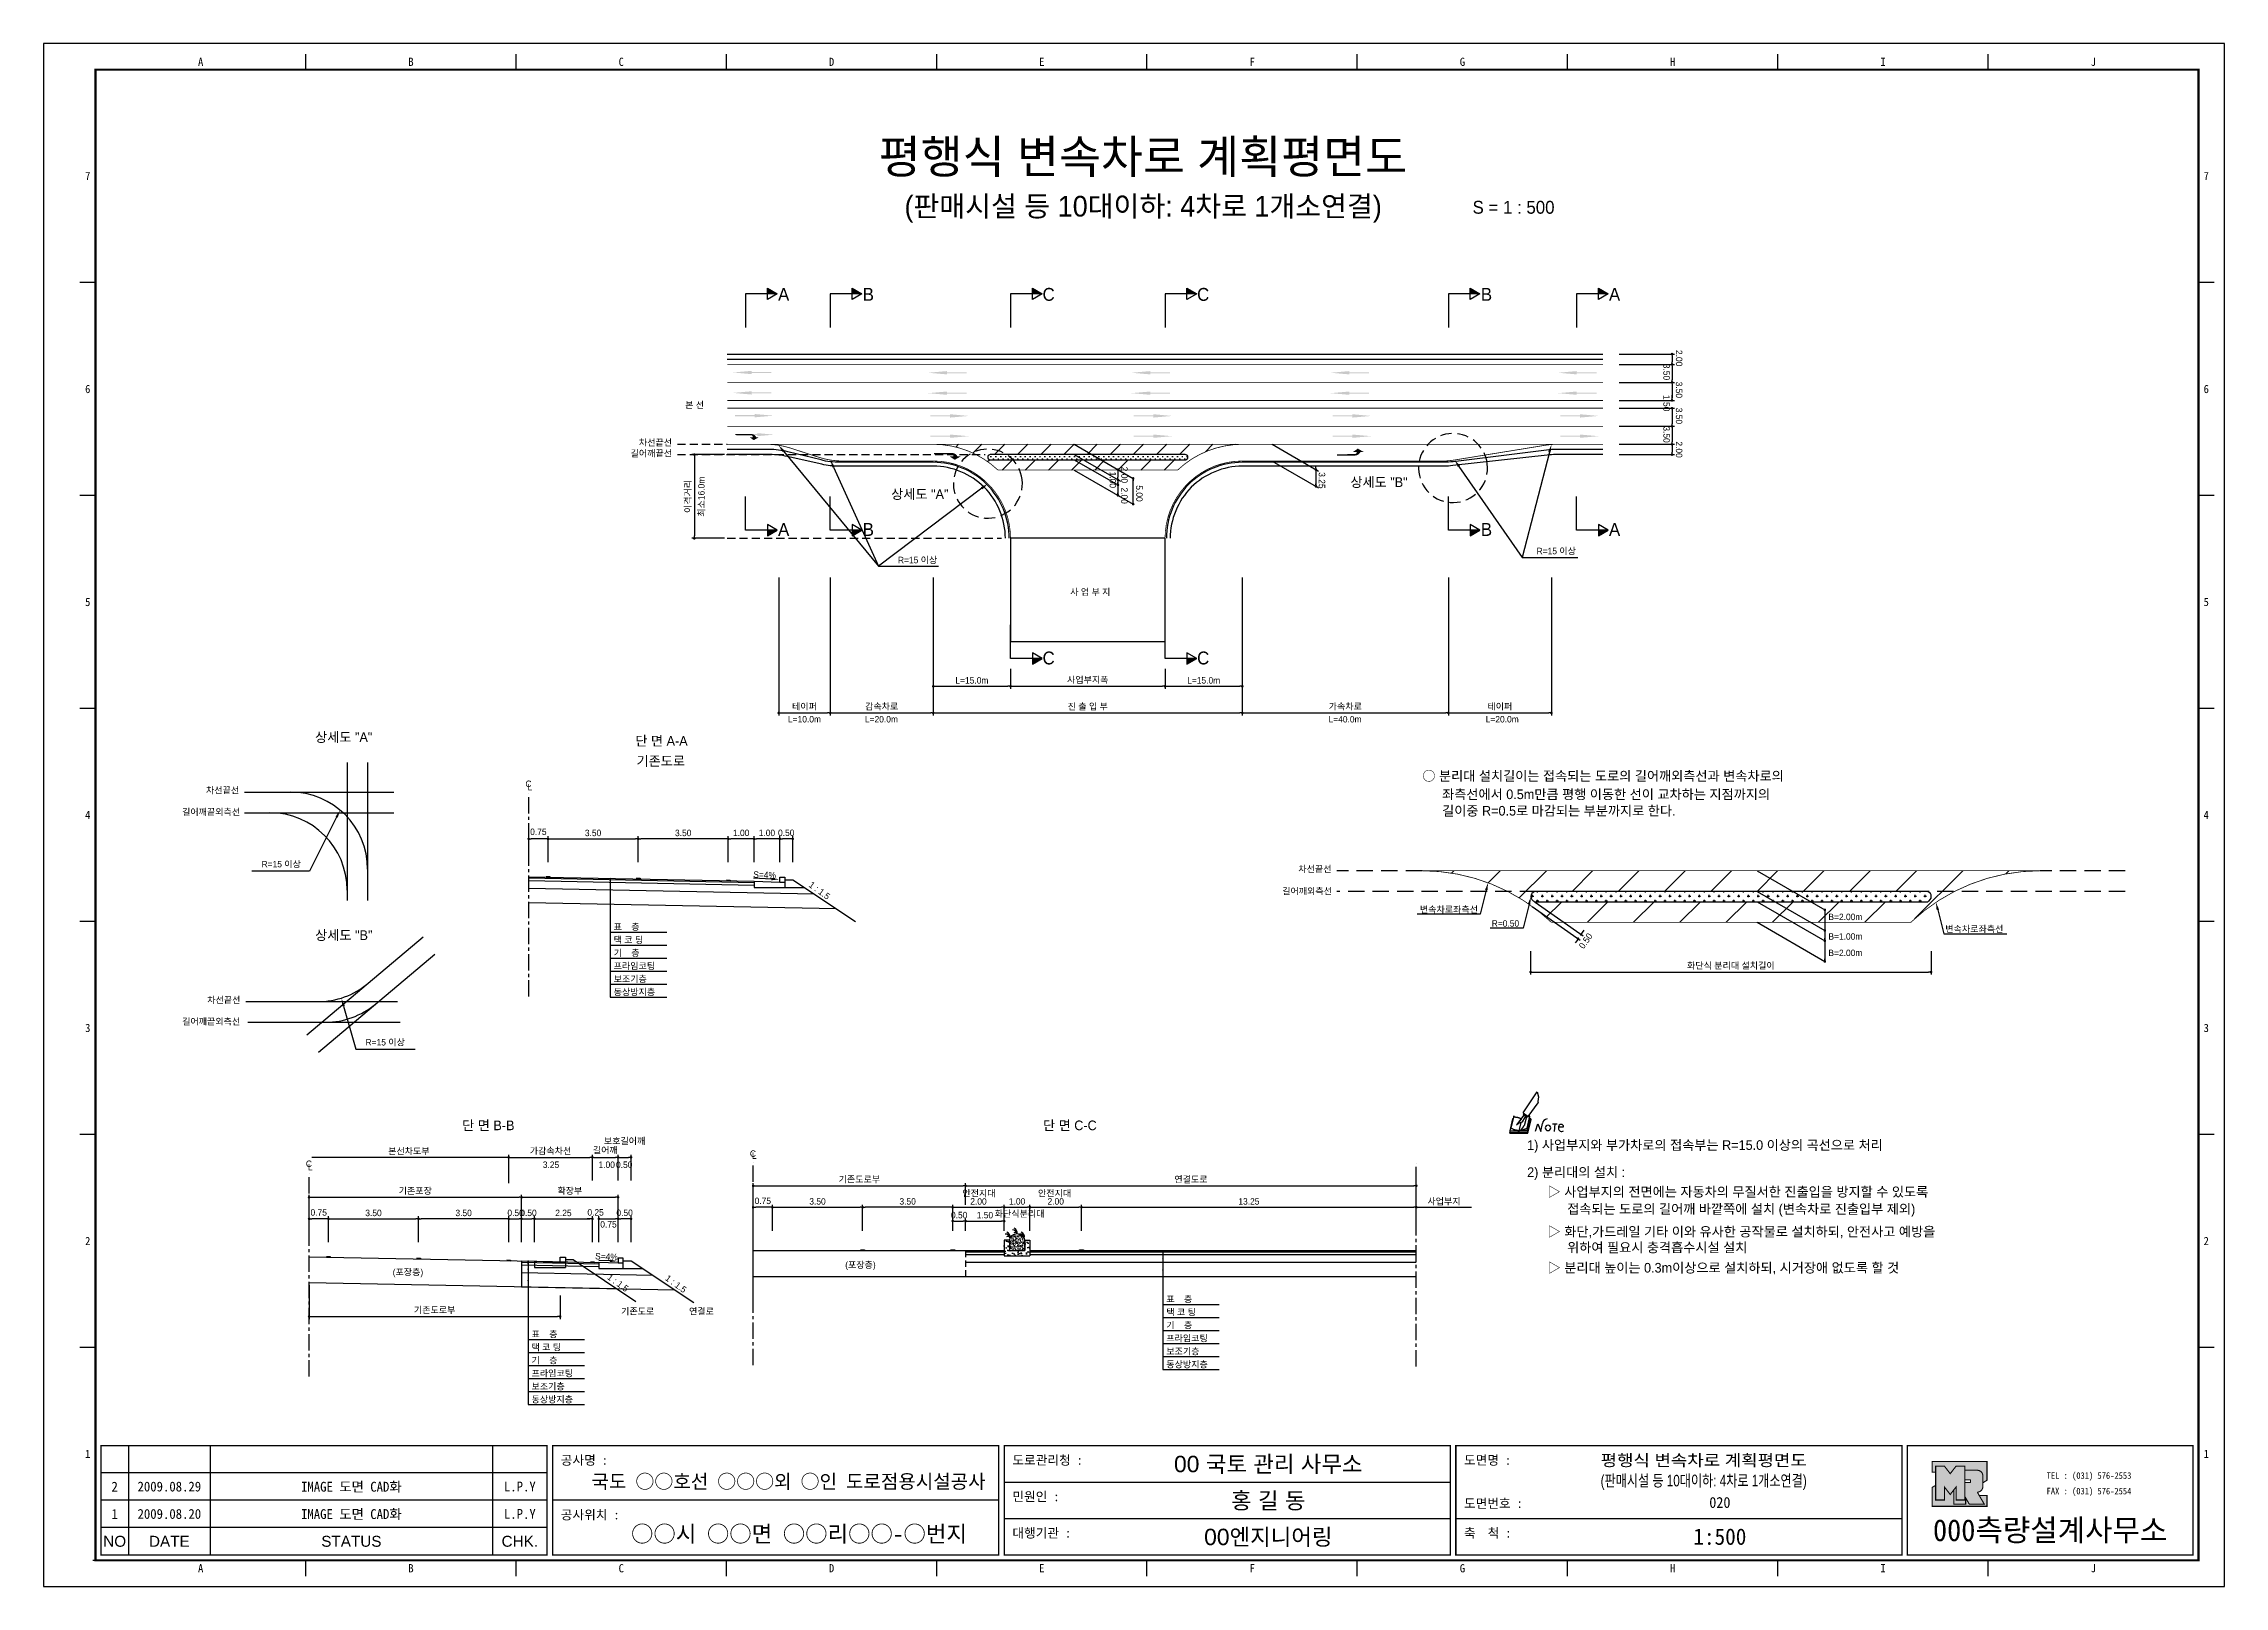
# Model space of a CAD drawing. Header units: millimetres. Extents: x 619 to 1042, y 4 to 303.
import ezdxf
from ezdxf.enums import TextEntityAlignment as Align

# ---------------------------------------------------------------- set-up
doc = ezdxf.new("R2010")
doc.units = ezdxf.units.MM
doc.linetypes.add('CENTER', pattern=[50.8, 31.75, -6.35, 6.35, -6.35])
doc.linetypes.add('HIDDEN', pattern=[9.525, 6.35, -3.175])
for name, color, linetype in [('CC-GSTR-0004', 4, 'Continuous'), ('CM-LANE-0030', 30, 'Continuous'), ('CZ-DIMT-0002', 7, 'Continuous'), ('CZ-EXST-0002', 1, 'Continuous'), ('CZ-LIN1-0007', 7, 'Continuous'), ('CZ-LIN2-0003', 3, 'Continuous'), ('CZ-LINE-0001', 7, 'Continuous'), ('CZ-TEXT-BOX0', 7, 'Continuous'), ('TITLE', 7, 'Continuous')]:
    doc.layers.add(name, color=color, linetype=linetype)
doc.styles.add('견고딕', font='arial.ttf')
doc.styles.add('돋움', font='')
doc.styles.add('돋음체', font='')
doc.styles.get('돋움').set_extended_font_data('Dotum')
doc.styles.get('돋음체').set_extended_font_data('DotumChe')

msp = doc.modelspace()

# ---------------------------------------------------------------- texts
at = {"layer": 'CZ-DIMT-0002', "style": '돋움'}
for s, height, p in [('A', 2.5, (762.59, 254.73)), ('B', 2.5, (779.03, 254.73)), ('C', 2.5, (814.03, 254.73)), ('C', 2.5, (844.03, 254.73)), ('B', 2.5, (899.03, 254.73)), ('A', 2.5, (923.9, 254.73)), ('본 선', 1.25, (745.29, 233.28)), ('길어깨끝선', 1.25, (736.9, 223.88)), ('차선끝선', 1.25, (737.7, 225.98)), ('상세도 "A"', 1.875, (789.02, 215.97)), ('상세도 "B"', 1.875, (878.17, 218.29)), ('A', 2.5, (762.59, 209.11)), ('B', 2.5, (779.03, 209.11)), ('B', 2.5, (899.03, 209.11)), ('A', 2.5, (923.9, 209.11)), ('R=15 이상', 1.25, (788.59, 203.18)), ('R=15 이상', 1.25, (912.58, 204.93)), ('사 업 부 지', 1.25, (822.12, 196.98)), ('C', 2.5, (814.03, 184.17)), ('C', 2.5, (844.03, 184.17)), ('L=10.0m', 1.25, (766.63, 172.28)), ('L=20.0m', 1.25, (781.57, 172.28)), ('L=40.0m', 1.25, (871.58, 172.28)), ('L=20.0m', 1.25, (902.09, 172.28)), ('차선끝선', 1.25, (653.67, 158.49)), ('C', 1.25, (713.05, 159.76)), ('L', 1.25, (713.32, 159.1)), ('길어깨끝외측선', 1.25, (651.44, 154.29)), ('R=15 이상', 1.25, (665.05, 144.17)), ('차선끝선', 1.25, (865.72, 143.22)), ('차선끝선', 1.25, (653.9, 117.81)), ('길어깨끝외측선', 1.25, (651.45, 113.63)), ('R=15 이상', 1.25, (685.24, 109.6)), ('C', 1.25, (670.42, 86.02)), ('L', 1.25, (670.68, 85.36)), ('C', 1.25, (756.62, 87.99)), ('L', 1.25, (756.88, 87.6))]:
    msp.add_text(s, height=height, dxfattribs=at).set_placement(p, align=Align.MIDDLE_CENTER)
for s, rotation, p in [('2.00', 270, (935.8, 243.95)), ('3.50', 270, (933.37, 241.26)), ('3.50', 270, (935.8, 237.79)), ('1.50', 270, (933.37, 235.21)), ('3.50', 270, (933.37, 229.12)), ('3.50', 270, (935.8, 232.73)), ('2.00', 270, (935.8, 226.2)), ('최소16.0m', 90, (747.23, 211.58))]:
    msp.add_text(s, height=1.25, rotation=rotation, dxfattribs=at).set_placement(p)
for s, p in [('○ 분리대 설치길이는 접속되는 도로의 길어깨외측선과 변속차로의', (886.57, 161.28)), ('좌측선에서 0.5m만큼 평행 이동한 선이 교차하는 지점까지의', (890.42, 157.72)), ('길이중 R=0.5로 마감되는 부분까지로 한다.', (890.42, 154.52)), ('1) 사업부지와 부가차로의 접속부는 R=15.0 이상의 곡선으로 처리', (906.92, 89.65)), ('2) 분리대의 설치 :', (906.92, 84.38)), ('▷ 사업부지의 전면에는 자동차의 무질서한 진출입을 방지할 수 있도록', (910.9, 80.58)), ('접속되는 도로의 길어깨 바깥쪽에 설치 (변속차로 진출입부 제외)', (914.69, 77.25)), ('▷ 화단,가드레일 기타 이와 유사한 공작물로 설치하되, 안전사고 예방을', (910.9, 72.85)), ('위하여 필요시 충격흡수시설 설치', (914.69, 69.78)), ('▷ 분리대 높이는 0.3m이상으로 설치하되, 시거장애 없도록 할 것', (910.9, 65.84))]:
    msp.add_text(s, height=1.875, dxfattribs=at).set_placement(p, align=Align.MIDDLE_LEFT)
for s, rotation, p in [('S=4%', 357.7094, (758.89, 142.08)), ('1 : 1.5', 323.8881, (769.55, 139.04)), ('S=4%', 357.7094, (728.19, 68.01)), ('1 : 1.5', 323.8881, (730.43, 62.92)), ('1 : 1.5', 323.8881, (741.68, 62.72))]:
    msp.add_text(s, height=1.25, rotation=rotation, dxfattribs=at).set_placement(p, align=Align.MIDDLE_CENTER)
for s, p in [('길어깨외측선', (859.37, 138.3)), ('변속차로좌측선', (886.11, 134.75)), ('표    층', (729.59, 131.38)), ('R=0.50', (900.05, 132.03)), ('B=2.00m', (965.41, 133.3)), ('변속차로좌측선', (988.1, 130.95)), ('기    층', (729.59, 126.31)), ('택 코 팅', (729.59, 128.84)), ('B=1.00m', (965.41, 129.51)), ('B=2.00m', (965.41, 126.32)), ('프라임코팅', (729.59, 123.78)), ('보조기층', (729.59, 121.25)), ('동상방지층', (729.59, 118.72)), ('3.25', (715.83, 85.21)), ('1.00', (726.65, 85.21)), ('0.50', (730.04, 85.21)), ('안전지대', (797.29, 79.67)), ('안전지대', (811.96, 79.67)), ('화단식분리대', (803.56, 75.7)), ('사업부지', (887.57, 78.1)), ('(포장층)', (686.69, 64.37)), ('(포장층)', (774.54, 65.78)), ('표    층', (836.88, 59.13)), ('기존도로', (731.03, 56.77)), ('연결로', (744.22, 56.77)), ('기    층', (836.88, 54.07)), ('택 코 팅', (836.88, 56.6)), ('표    층', (713.64, 52.32)), ('택 코 팅', (713.64, 49.79)), ('프라임코팅', (836.88, 51.53)), ('기    층', (713.64, 47.26)), ('보조기층', (836.88, 49)), ('동상방지층', (836.88, 46.47)), ('프라임코팅', (713.64, 44.73)), ('보조기층', (713.64, 42.2)), ('동상방지층', (713.64, 39.67))]:
    msp.add_text(s, height=1.25, dxfattribs=at).set_placement(p)
at = {"layer": 'CZ-DIMT-0002', "char_height": 1.25, "attachment_point": 5, "style": '돋움'}
for s, insert, rotation in [('1.00', (826.48, 218.74), 270), ('\\A1;2.00', (828.74, 219.7), 270), ('3.25', (867.08, 218.63), 270), ('2.00', (828.74, 215.67), 270), ('5.00', (831.63, 216.09), 270), ('\\A1;0.50', (918.29, 129.27), 54.9032)]:
    msp.add_mtext(s, dxfattribs=dict(at, insert=insert, rotation=rotation))
at = {"layer": 'CZ-DIMT-0002', "insert": (689.83, 88.4), "char_height": 1.25, "attachment_point": 5, "style": '돋움'}
msp.add_mtext('본선차도부', dxfattribs=at)
at = {"layer": 'CZ-LINE-0001', "insert": (744.06, 215.52), "char_height": 1.25, "attachment_point": 5, "rotation": 90, "style": '돋움'}
msp.add_mtext('\\A1;이격거리', dxfattribs=at)
at = {"layer": 'CZ-LINE-0001', "char_height": 1.25, "attachment_point": 5, "style": '돋움'}
for s, insert in [('\\A1;L=15.0m', (799.13, 179.82)), ('\\A1;사업부지폭', (821.63, 179.87)), ('\\A1;L=15.0m', (844.13, 179.82)), ('\\A1;테이퍼', (766.63, 174.7)), ('\\A1;감속차로', (781.63, 174.7)), ('\\A1;진 출 입 부', (821.63, 174.7)), ('\\A1;가속차로', (871.63, 174.7)), ('\\A1;테이퍼', (901.63, 174.7)), ('\\A1;0.75', (714.97, 150.44)), ('\\A1;3.50', (725.59, 150.21)), ('\\A1;3.50', (743.09, 150.21)), ('\\A1;1.00', (754.34, 150.22)), ('\\A1;1.00', (759.34, 150.22)), ('\\A1;0.50', (763.09, 150.24)), ('\\A1;화단식 분리대 설치길이', (946.47, 124.41)), ('\\A1;가감속차선', (717.33, 88.45)), ('\\A1;길어깨', (727.96, 88.58)), ('\\A1;보호길어깨', (731.71, 90.37)), ('\\A1;기존포장', (691.08, 80.71)), ('\\A1;확장부', (721.08, 80.71)), ('\\A1;기존도로부', (777.29, 82.94)), ('\\A1;연결도로', (841.66, 82.93)), ('\\A1;0.75', (672.33, 76.57)), ('\\A1;3.50', (682.96, 76.47)), ('\\A1;3.50', (700.46, 76.47)), ('\\A1;0.50', (710.55, 76.48)), ('\\A1;0.50', (713.05, 76.48)), ('\\A1;2.25', (719.83, 76.47)), ('\\A1;0.25', (726.08, 76.58)), ('\\A1;0.50', (731.71, 76.5)), ('\\A1;0.75', (758.54, 78.81)), ('\\A1;3.50', (769.16, 78.71)), ('\\A1;3.50', (786.66, 78.71)), ('\\A1;0.50', (796.66, 76.06)), ('\\A1;2.00', (800.41, 78.71)), ('\\A1;1.50', (801.66, 76.04)), ('\\A1;1.00', (807.91, 78.71)), ('\\A1;2.00', (815.41, 78.71)), ('\\A1;13.25', (852.91, 78.71)), ('\\A1;0.75', (728.58, 74.26)), ('\\A1;기존도로부', (694.83, 57.57))]:
    msp.add_mtext(s, dxfattribs=dict(at, insert=insert))
at = {"layer": 'CZ-TEXT-BOX0', "style": '돋움'}
for s, p in [('상세도 "A"', (677.18, 168.81)), ('단 면 A-A', (738.87, 168.08)), ('기존도로', (738.73, 164.18)), ('상세도 "B"', (677.2, 130.38)), ('단 면 B-B', (705.25, 93.47)), ('단 면 C-C', (818.15, 93.47))]:
    msp.add_text(s, height=1.875, dxfattribs=at).set_placement(p, align=Align.MIDDLE_CENTER)
at = {"layer": 'TITLE', "color": 3, "linetype": 'Continuous', "style": '돋음체'}
for s, p in [('A', (649.41, 299.86)), ('B', (690.24, 299.86)), ('C', (731.06, 299.86)), ('D', (771.89, 299.86)), ('E', (812.71, 299.86)), ('F', (853.54, 299.86)), ('G', (894.36, 299.86)), ('H', (935.19, 299.86)), ('I', (976.01, 299.86)), ('J', (1016.84, 299.86)), ('7', (627.49, 277.69)), ('7', (1038.76, 277.69)), ('6', (627.49, 236.36)), ('6', (1038.76, 236.36)), ('5', (627.49, 195.03)), ('5', (1038.76, 195.03)), ('4', (627.49, 153.7)), ('4', (1038.76, 153.7)), ('3', (627.49, 112.37)), ('3', (1038.76, 112.37)), ('2', (627.49, 71.04)), ('2', (1038.76, 71.04)), ('1', (627.49, 29.72)), ('1', (1038.76, 29.72)), ('A', (649.41, 7.53)), ('B', (690.24, 7.53)), ('C', (731.06, 7.53)), ('D', (771.89, 7.53)), ('E', (812.71, 7.53)), ('F', (853.54, 7.53)), ('G', (894.36, 7.53)), ('H', (935.19, 7.53)), ('I', (976.01, 7.53)), ('J', (1016.84, 7.53))]:
    msp.add_text(s, height=1.59, dxfattribs=at).set_placement(p, align=Align.MIDDLE)
at = {"layer": 'TITLE', "style": '돋움'}
for s, height, p in [('평행식 변속차로 계획평면도', 6.5, (832.34, 281.47)), ('(판매시설 등 10대이하: 4차로 1개소연결)', 4, (832.38, 271.84))]:
    msp.add_text(s, height=height, dxfattribs=at).set_placement(p, align=Align.MIDDLE_CENTER)
msp.add_text('S = 1 : 500', height=2.5, dxfattribs=at).set_placement((896.33, 271.63), align=Align.MIDDLE_LEFT)
at = {"layer": 'TITLE', "style": '돋음체'}
for s, p in [('공사명 : ', (719.33, 27.61)), ('도로관리청 :', (807, 27.61)), ('도면명 :', (894.67, 27.61)), ('민원인 :', (807, 20.54)), ('도면번호 :', (894.67, 19.22)), ('공사위치 :', (719.33, 17)), ('대행기관 :', (807, 13.47)), ('축  척 :', (894.67, 13.47))]:
    msp.add_text(s, height=1.804, dxfattribs=at).set_placement(p)
at = {"layer": 'TITLE', "color": 7, "linetype": 'Continuous'}
for s, height, style, p in [('00 국토 관리 사무소', 3.1832, '견고딕', (856.67, 27.79)), ('국도 ○○호선 ○○○외 ○인 도로점용시설공사', 2.7, '돋음체', (763.54, 24.4)), ('홍 길 동', 3.183, '견고딕', (856.67, 20.72)), ('○○시 ○○면 ○○리○○-○번지', 3.1832, '돋음체', (765.57, 14.24)), ('00엔지니어링', 3.183, '견고딕', (856.67, 13.64))]:
    msp.add_text(s, height=height, dxfattribs=dict(at, style=style)).set_placement(p, align=Align.MIDDLE)
at = {"layer": 'TITLE', "style": '돋움'}
for s, width, p, p2 in [('평행식 변속차로 계획평면도', 1.010039, (921.2, 27.36), (961.2, 27.36)), ('(판매시설 등 10대이하: 4차로 1개소연결)', 0.682123, (921.2, 23.41), (961.2, 23.41))]:
    msp.add_text(s, height=2.25, dxfattribs=dict(at, width=width)).set_placement(p, p2, align=Align.FIT)
at = {"layer": 'TITLE', "color": 180, "style": '돋음체'}
for s, p in [('TEL : (031) 576-2553', (1007.77, 24.88)), ('FAX : (031) 576-2554', (1007.77, 21.86))]:
    msp.add_text(s, height=1.2733, dxfattribs=at).set_placement(p)
at = {"layer": 'TITLE', "color": 1, "linetype": 'Continuous', "style": '돋음체'}
msp.add_text('2', height=1.91, dxfattribs=at).set_placement((632.72, 23.37), align=Align.MIDDLE)
at = {"layer": 'TITLE', "linetype": 'Continuous'}
for s, height, style, p in [('2009.08.29', 1.91, '돋음체', (643.33, 23.37)), ('L.P.Y', 1.91, '돋음체', (711.37, 23.37)), ('020', 2.122, '돋음체', (944.34, 20.28)), ('1', 1.91, '돋음체', (632.72, 18.06)), ('2009.08.20', 1.91, '돋음체', (643.33, 18.06)), ('L.P.Y', 1.91, '돋음체', (711.37, 18.06)), ('NO', 2.122, '견고딕', (632.72, 12.76)), ('DATE', 2.122, '견고딕', (643.33, 12.76)), ('STATUS', 2.122, '견고딕', (678.67, 12.76)), ('CHK.', 2.122, '견고딕', (711.37, 12.76)), ('1:500', 3.183, '돋음체', (944.34, 13.64))]:
    msp.add_text(s, height=height, dxfattribs=dict(at, style=style)).set_placement(p, align=Align.MIDDLE)
at = {"layer": 'TITLE', "style": '돋음체'}
for p in [(678.67, 23.37), (678.67, 18.06)]:
    msp.add_text('IMAGE 도면 CAD화', height=1.9099, dxfattribs=at).set_placement(p, align=Align.MIDDLE)
at = {"layer": 'TITLE', "color": 180, "style": '돋음체'}
msp.add_text('000측량설계사무소', height=4.244, dxfattribs=at).set_placement((1008.47, 12.79), align=Align.CENTER)

# ---------------------------------------------------------------- blocks, each defined once
blk = doc.blocks.new('note')
for p, q in [((0.85, 3.5), (3.53, 7.57)), ((1.8, 2.79), (3.74, 5.46)), ((3.53, 7.57), (3.8, 6.64)), ((3.8, 6.64), (3.69, 5.72)), ((3.69, 5.72), (3.74, 5.46)), ((-1.24, 2.36), (-1.77, 0)), ((-1.77, 0), (1.77, 0)), ((-1.77, 0), (-1.77, -0.3)), ((-1.53, 0.52), (-1.55, 0.54)), ((-1.01, 2.9), (-1.53, 0.52)), ((-1.48, 0.48), (-1.53, 0.52)), ((-1.43, 0.44), (-1.48, 0.48)), ((-1.38, 0.41), (-1.43, 0.44)), ((-1.33, 0.4), (-1.38, 0.41)), ((-1.27, 0.37), (-1.33, 0.4)), ((-1.22, 0.35), (-1.27, 0.37)), ((-1.13, 2.36), (-1.24, 2.36)), ((-1.17, 0.33), (-1.22, 0.35)), ((-1.12, 0.32), (-1.17, 0.33)), ((-1.02, 0.25), (-1.12, 0.32)), ((-0.97, 0.22), (-1.02, 0.25)), ((-1, 2.9), (-1.01, 2.9)), ((-0.98, 2.85), (-1, 2.9)), ((-0.95, 2.8), (-0.98, 2.85)), ((-0.93, 0.21), (-0.97, 0.22)), ((-0.9, 2.75), (-0.95, 2.8)), ((-0.88, 0.19), (-0.93, 0.21)), ((-0.85, 2.72), (-0.9, 2.75)), ((-0.8, 0.18), (-0.88, 0.19)), ((-0.79, 2.69), (-0.85, 2.72)), ((-0.75, 0.17), (-0.8, 0.18)), ((-0.74, 2.68), (-0.79, 2.69)), ((-0.7, 0.16), (-0.75, 0.17)), ((-0.69, 2.65), (-0.74, 2.68)), ((-0.64, 0.15), (-0.7, 0.16)), ((-0.64, 2.65), (-0.69, 2.65)), ((-0.59, 2.63), (-0.64, 2.65)), ((-0.58, 0.14), (-0.64, 0.15)), ((-0.54, 2.62), (-0.59, 2.63)), ((-0.53, 0.13), (-0.58, 0.14)), ((-0.48, 2.61), (-0.54, 2.62)), ((-0.48, 0.12), (-0.53, 0.13)), ((-0.43, 2.61), (-0.48, 2.61)), ((-0.43, 0.11), (-0.48, 0.12)), ((0.75, 2.77), (-0.46, 1.16)), ((0.37, 2.24), (-0.46, 1.16)), ((-0.46, 1.16), (-0.08, 1.47)), ((-0.38, 2.59), (-0.43, 2.61)), ((-0.38, 0.08), (-0.43, 0.11)), ((-0.33, 2.59), (-0.38, 2.59)), ((-0.29, 0.06), (-0.38, 0.08)), ((-0.27, 2.58), (-0.33, 2.59)), ((-0.23, 0.05), (-0.29, 0.06)), ((-0.22, 2.57), (-0.27, 2.58)), ((-0.16, 0.04), (-0.23, 0.05)), ((-0.17, 2.56), (-0.22, 2.57)), ((-0.12, 2.55), (-0.17, 2.56)), ((-0.11, 0.03), (-0.16, 0.04)), ((-0.07, 2.53), (-0.12, 2.55)), ((-0.04, 0.02), (-0.11, 0.03)), ((-0.08, 1.47), (0.72, 1.75)), ((-0.01, 2.51), (-0.07, 2.53)), ((-0.05, -0.3), (-0.05, 0)), ((0, 0), (-0.04, 0.02)), ((0.04, 2.5), (-0.01, 2.51)), ((0.37, 1.63), (0, 0)), ((0, 0), (1.6, 0.53)), ((0, 0), (1.65, 0.18)), ((0, 0.01), (0.06, 0.04)), ((0, -0.3), (0, 0)), ((0.09, 2.48), (0.04, 2.5)), ((0.05, -0.3), (0.05, 0)), ((0.06, 0.04), (0.11, 0.07)), ((0.14, 2.48), (0.09, 2.48)), ((0.11, 0.07), (0.16, 0.09)), ((0.2, 2.47), (0.14, 2.48)), ((0.16, 0.09), (0.21, 0.12)), ((0.26, 2.43), (0.18, 2.46)), ((0.21, 0.12), (0.27, 0.14)), ((0.34, 2.4), (0.26, 2.43)), ((0.27, 0.14), (0.36, 0.19)), ((0.45, 2.37), (0.34, 2.4)), ((0.36, 0.19), (0.41, 0.22)), ((0.41, 0.22), (0.46, 0.27)), ((0.46, 0.27), (0.51, 0.3)), ((0.51, 0.3), (0.56, 0.34)), ((0.56, 0.34), (0.6, 0.4)), ((0.6, 0.4), (0.64, 0.45)), ((0.64, 0.45), (0.67, 0.51)), ((0.67, 0.51), (0.74, 0.58)), ((0.72, 1.75), (1.16, 2.53)), ((0.74, 0.58), (0.79, 0.63)), ((1, 3.1), (0.75, 2.77)), ((0.79, 0.63), (0.83, 0.68)), ((0.83, 0.68), (0.86, 0.73)), ((0.85, 3.5), (1.8, 2.79)), ((1, 3.4), (0.85, 3.21)), ((0.85, 3.21), (1.52, 2.71)), ((0.86, 0.73), (0.89, 0.79)), ((0.89, 0.84), (0.92, 0.89)), ((0.89, 0.79), (0.89, 0.84)), ((0.92, 0.89), (0.96, 0.95)), ((0.96, 0.95), (1.01, 0.97)), ((1.47, 2.74), (1.01, 0.97)), ((1.16, 2.53), (1.37, 2.82)), ((2.13, 2.84), (1.44, 2.63)), ((1.52, 2.71), (1.66, 2.9)), ((1.6, 0.53), (2.13, 2.84)), ((1.65, 0.18), (2.19, 2.48)), ((1.77, 0), (2.3, 2.36)), ((1.77, -0.3), (2.3, 2.07)), ((1.77, -0.38), (2.3, 1.99)), ((1.77, -0.44), (2.3, 1.93)), ((1.77, 0), (1.77, -0.3)), ((2.19, 2.48), (2.04, 2.47)), ((2.3, 2.36), (2.16, 2.36)), ((2.3, 2.36), (2.3, 2.07)), ((3.21, -0.08), (3.68, 1.4)), ((3.68, 1.4), (4.26, -0.14)), ((4.26, -0.14), (4.56, 1.44)), ((6.55, 1.34), (7.46, 1.34)), ((7.01, 1.34), (6.87, -0.11)), ((7.71, 0.77), (7.71, 0.55)), ((7.71, 0.77), (8.67, 0.77)), ((-1.77, -0.3), (1.77, -0.3)), ((-1.77, -0.43), (-1.77, -0.3)), ((-1.77, -0.37), (1.77, -0.37)), ((-1.77, -0.43), (1.77, -0.43))]:
    blk.add_line(p, q)
for centre, major_axis, start_param, end_param in [((0.4, 2.31), (0.0702, 0.0702), 3.283946, 6.425539), ((5.68, 1.23), (-0.806, 0.806), -0.591174, 0.597824), ((5.66, 0.58), (-0.378, 0.378), 3.926991, 10.210176), ((8.3, 0.49), (0.422, 0.422), 2.265602, 4.634911), ((8.19, 0.77), (-0.342, 0.342), 3.926991, 7.068583)]:
    blk.add_ellipse(centre, major_axis=major_axis, ratio=1, start_param=start_param, end_param=end_param)
blk = doc.blocks.new('_Dot')
at = {"color": 0, "linetype": 'ByBlock', "lineweight": -2}
blk.add_line((-0.5, 0), (-1, 0), dxfattribs=at)
at = {"color": 0, "linetype": 'ByBlock', "const_width": 0.5}
blk.add_lwpolyline([(-0.25, 0, 1), (0.25, 0, 1)], format="xyb", close=True, dxfattribs=at)

# ---------------------------------------------------------------- hatches: boundary and pattern name
at = {"layer": 'CM-LANE-0030'}
h = msp.add_hatch(dxfattribs=at)
h.set_pattern_fill('ANSI31', color=256, style=0)
h.set_pattern_definition([(45, (131.2057, -345.4012), (-2.245064, 2.245064), [])])
h.paths.add_polyline_path([(839.08, 220.64, -0.191871), (851.63, 225.64), (791.63, 225.64, -0.191871), (804.18, 220.64)])
h.paths.add_polyline_path([(802.54, 222.64, 0.002096), (802.41, 222.73, -0.732581), (802.7, 223.64), (840.56, 223.64, -0.732581), (840.85, 222.73, 0.002096), (840.72, 222.64)], flags=16)
h = msp.add_hatch(dxfattribs=at)
h.set_pattern_fill('ANSI31', color=256, scale=2, style=0)
h.set_pattern_definition([(45, (-393.369, 598.9865), (-4.490128, 4.490128), [])])
h.paths.add_polyline_path([(981.42, 132.88, -0.191871), (1006.52, 142.88), (886.52, 142.88, -0.191871), (911.62, 132.88)])
h.paths.add_polyline_path([(908.34, 136.88, 0.002096), (908.08, 137.06, -0.732581), (908.66, 138.88), (984.39, 138.88, -0.732581), (984.96, 137.06, 0.002096), (984.7, 136.88)], flags=16)
at = {"layer": 'CZ-EXST-0002'}
h = msp.add_hatch(dxfattribs=at)
h.set_pattern_fill('AR-SAND', color=256, scale=0.01, style=0)
h.set_pattern_definition([(37.5, (-302.7072, 3552.01146), (-0.016000313, 0.489413237), [0, -0.38608, 0, -0.4318, 0, -0.41275]), (7.5, (-302.7072, 3552.01146), (0.44952328, 0.7168251), [0, -0.20828, 0, -0.34798, 0, -0.13335]), (327.5, (-303.0196, 3552.01146), (0.79099237, 0.001437185), [0, -0.127, 0, -0.4572, 0, -0.5969]), (317.5, (-303.0196, 3552.01146), (0.76355645, 0.22292932), [0, -0.0635, 0, -0.29972, 0, -0.3429])])
edge = h.paths.add_edge_path()
edge.add_ellipse((807.91, 71.17), major_axis=(-1.5, 0), ratio=0.829212, start_angle=180, end_angle=360)
edge.add_line((806.41, 71.17), (806.41, 69.17))
edge.add_line((806.41, 69.17), (809.41, 69.17))
edge.add_line((809.41, 69.17), (809.41, 71.17))
h = msp.add_hatch(dxfattribs=at)
h.set_pattern_fill('AR-CONC', color=256, scale=0.01, style=0)
h.set_pattern_definition([(50, (-302.7072, 3552.0115), (1.8218467, -0.15939086), [0.1905, -2.0955]), (355, (-302.7072, 3552.0115), (-0.3524283, 1.9105664), [0.1524, -1.6764]), (100.451, (-302.5554, 3551.9982), (1.469425, 1.7511669), [0.1619, -1.7809]), (46.1842, (-302.7072, 3552.5195), (2.7107904, -0.4204233), [0.28575, -3.14325]), (96.6356, (-302.4813, 3552.4844), (2.3740423, 2.4742556), [0.24285, -2.67135]), (351.184, (-302.7072, 3552.5195), (2.374046, 2.4742512), [0.2286, -2.5146]), (21, (-302.4532, 3552.3925), (1.5161488, -1.0226552), [0.1905, -2.0955]), (326, (-302.4532, 3552.3925), (0.6180203, 1.8418797), [0.1524, -1.6764]), (71.4514, (-302.3268, 3552.3072), (2.1341649, 0.8192286), [0.1619, -1.7809]), (37.5, (-302.7072, 3552.01146), (0.03088603, 0.84555039), [0, -1.65608, 0, -1.7018, 0, -1.68275]), (7.5, (-302.7072, 3552.0115), (0.66819663, 1.00180575), [0, -0.97028, 0, -1.61798, 0, -0.64135]), (327.5, (-303.2736, 3552.01146), (1.35590595, -0.05728744), [0, -0.635, 0, -1.9812, 0, -2.6289]), (317.5, (-303.5276, 3552.0115), (1.4812918, 0.2542649), [0, -0.8255, 0, -1.31572, 0, -1.8669])])
h.paths.add_polyline_path([(810.41, 68.17), (810.41, 71.17), (809.41, 71.17), (809.41, 69.17), (806.41, 69.17), (806.41, 71.17), (805.41, 71.17), (805.41, 68.17)])
at = {"layer": 'CZ-LIN1-0007'}
for points in [[(756.38, 239.89), (756.38, 239.67), (760.21, 239.68), (760.21, 239.46), (756.38, 239.46), (756.38, 239.25), (752.73, 239.57)], [(794.28, 239.84), (794.28, 239.63), (798.11, 239.63), (798.11, 239.41), (794.28, 239.41), (794.28, 239.2), (790.63, 239.52)], [(833.75, 239.84), (833.75, 239.63), (837.58, 239.63), (837.58, 239.41), (833.75, 239.41), (833.75, 239.2), (830.1, 239.52)], [(872.4, 239.84), (872.4, 239.63), (876.22, 239.63), (876.22, 239.41), (872.4, 239.41), (872.4, 239.2), (868.75, 239.52)], [(916.56, 239.84), (916.56, 239.63), (920.39, 239.63), (920.39, 239.41), (916.56, 239.41), (916.56, 239.2), (912.91, 239.52)], [(756.38, 235.93), (756.38, 235.72), (760.21, 235.72), (760.21, 235.5), (756.38, 235.5), (756.38, 235.29), (752.73, 235.61)], [(794.28, 235.88), (794.28, 235.67), (798.11, 235.67), (798.11, 235.46), (794.28, 235.45), (794.28, 235.24), (790.63, 235.56)], [(833.75, 235.88), (833.75, 235.67), (837.58, 235.67), (837.58, 235.46), (833.75, 235.45), (833.75, 235.24), (830.1, 235.56)], [(872.4, 235.88), (872.4, 235.67), (876.22, 235.67), (876.22, 235.46), (872.4, 235.45), (872.4, 235.24), (868.75, 235.56)], [(916.56, 235.88), (916.56, 235.67), (920.39, 235.67), (920.39, 235.46), (916.56, 235.45), (916.56, 235.24), (912.91, 235.56)], [(756.99, 231.51), (756.99, 231.3), (753.17, 231.3), (753.17, 231.08), (756.99, 231.08), (756.99, 230.87), (760.64, 231.19)], [(794.89, 231.47), (794.89, 231.25), (791.07, 231.25), (791.07, 231.04), (794.89, 231.04), (794.89, 230.82), (798.54, 231.14)], [(834.36, 231.47), (834.36, 231.25), (830.54, 231.25), (830.54, 231.04), (834.36, 231.04), (834.36, 230.82), (838.01, 231.14)], [(873.01, 231.47), (873.01, 231.25), (869.18, 231.25), (869.18, 231.04), (873.01, 231.04), (873.01, 230.82), (876.66, 231.14)], [(917.17, 231.47), (917.17, 231.25), (913.34, 231.25), (913.34, 231.04), (917.17, 231.04), (917.17, 230.82), (920.82, 231.14)], [(756.35, 227.63, -0.267976), (757.26, 227.02), (757.81, 227.02), (756.78, 226.44), (755.95, 227.02), (756.56, 227.02, 0.504994), (756.28, 227.39), (753.23, 227.41), (753.23, 227.65)], [(757.48, 227.8), (757.48, 227.61), (754.05, 227.61), (754.05, 227.42), (757.48, 227.42), (757.48, 227.22), (760.75, 227.51)], [(794.89, 227.53), (794.89, 227.32), (791.07, 227.32), (791.07, 227.1), (794.89, 227.1), (794.89, 226.89), (798.54, 227.21)], [(834.36, 227.53), (834.36, 227.32), (830.54, 227.32), (830.54, 227.1), (834.36, 227.1), (834.36, 226.89), (838.01, 227.21)], [(873.01, 227.53), (873.01, 227.32), (869.18, 227.32), (869.18, 227.1), (873.01, 227.1), (873.01, 226.89), (876.66, 227.21)], [(873.56, 223.46, 0.267976), (874.59, 224.15), (875.22, 224.14), (874.05, 224.8), (873.1, 224.15), (873.8, 224.15, -0.504994), (873.49, 223.73), (870.02, 223.71), (870.03, 223.44)], [(917.17, 227.53), (917.17, 227.32), (913.34, 227.32), (913.34, 227.1), (917.17, 227.1), (917.17, 226.89), (920.82, 227.21)], [(795.31, 223.96, -0.267976), (796.34, 223.27), (796.97, 223.28), (795.79, 222.62), (794.85, 223.27), (795.54, 223.27, 0.504994), (795.24, 223.69), (791.77, 223.71), (791.77, 223.98)], [(717.22, 141.65), (717.22, 141.77), (716.47, 141.79), (716.47, 141.66)], [(734.72, 141.3), (734.72, 141.42), (733.97, 141.44), (733.97, 141.31)], [(752.22, 140.95), (752.22, 141.07), (751.47, 141.09), (751.47, 140.96)], [(674.58, 67.91), (674.58, 68.03), (673.83, 68.05), (673.83, 67.92)], [(778.29, 69.17), (778.29, 69.29), (777.54, 69.29), (777.54, 69.17)], [(795.79, 69.17), (795.79, 69.29), (795.04, 69.29), (795.04, 69.17)], [(820.79, 69.17), (820.79, 69.29), (820.04, 69.29), (820.04, 69.17)], [(692.08, 67.56), (692.08, 67.68), (691.33, 67.7), (691.33, 67.57)], [(709.58, 67.21), (709.58, 67.33), (708.83, 67.35), (708.83, 67.22)], [(725.83, 66.88), (725.83, 67.01), (725.08, 67.02), (725.08, 66.9)]]:
    msp.add_hatch(color=256, dxfattribs=at).paths.add_polyline_path(points)
at = {"layer": 'CZ-LIN2-0003'}
h = msp.add_hatch(dxfattribs=at)
h.set_pattern_fill('CROSS', color=256, scale=0.075, style=0)
h.set_pattern_definition([(0, (131.20573, -345.4012), (0.47625, 0.47625), [0.238125, -0.714375]), (90, (131.3248, -345.5203), (-0.47625, 0.47625), [0.238125, -0.714375])])
h.paths.add_polyline_path([(840.56, 223.64), (802.7, 223.64, 0.732581), (802.41, 222.73, -0.002096), (802.54, 222.64), (840.72, 222.64, -0.002096), (840.85, 222.73, 0.732581)])
h = msp.add_hatch(dxfattribs=at)
h.set_pattern_fill('CROSS', color=256, scale=0.15, style=0)
h.set_pattern_definition([(0, (-393.3689, 598.9865), (0.9525, 0.9525), [0.47625, -1.42875]), (90, (-393.1307, 598.7484), (-0.9525, 0.9525), [0.47625, -1.42875])])
h.paths.add_polyline_path([(908.66, 138.88, 0.732581), (908.08, 137.06, -0.002096), (908.34, 136.88), (984.7, 136.88, -0.002096), (984.96, 137.06, 0.732581), (984.39, 138.88)])
at = {"layer": 'CZ-LINE-0001'}
for points in [[(759.43, 255.91), (759.43, 254.81), (761.33, 254.81)], [(775.87, 255.91), (775.87, 254.81), (777.77, 254.81)], [(810.87, 255.91), (810.87, 254.81), (812.77, 254.81)], [(840.87, 255.91), (840.87, 254.81), (842.77, 254.81)], [(895.87, 255.91), (895.87, 254.81), (897.77, 254.81)], [(920.75, 255.91), (920.75, 254.81), (922.65, 254.81)], [(761.33, 208.98), (759.43, 208.98), (759.43, 207.88)], [(777.77, 208.98), (775.87, 208.98), (775.87, 207.88)], [(897.77, 208.98), (895.87, 208.98), (895.87, 207.88)], [(922.65, 208.98), (920.75, 208.98), (920.75, 207.88)], [(812.77, 184.04), (810.87, 184.04), (810.87, 182.94)], [(842.77, 184.04), (840.87, 184.04), (840.87, 182.94)]]:
    msp.add_hatch(color=256, dxfattribs=at).paths.add_polyline_path(points)
at = {"layer": 'TITLE', "ltscale": 150}
h = msp.add_hatch(color=8, dxfattribs=at)
edge = h.paths.add_edge_path()
edge.add_line((996.2, 28.24), (985.53, 28.24))
edge.add_line((985.53, 28.24), (985.53, 26.16))
edge.add_line((985.53, 26.16), (986.24, 26.16))
edge.add_line((986.24, 26.16), (986.24, 27.34))
edge.add_line((986.24, 27.34), (987.93, 27.34))
edge.add_line((987.93, 27.34), (989.06, 25.88))
edge.add_line((989.06, 25.88), (990.19, 27.34))
edge.add_line((990.19, 27.34), (991.88, 27.34))
edge.add_line((991.88, 27.34), (991.88, 26.54))
edge.add_line((991.88, 26.54), (994.32, 26.54))
edge.add_arc((994.32, 25.47), 1.07, 0, 90, ccw=False)
edge.add_line((995.39, 25.47), (995.39, 24.1))
edge.add_line((995.39, 24.1), (996.2, 24.61))
edge.add_line((996.2, 24.61), (996.2, 28.24))
h.paths.add_polyline_path([(989.74, 22.72), (989.06, 21.84), (987.93, 23.29), (987.93, 20.78), (986.24, 20.78), (986.24, 23.63), (985.53, 23.19), (985.53, 19.55), (996.2, 19.55), (996.2, 21.63), (994.7, 21.63), (995.66, 19.98), (992.75, 19.98), (992.05, 21.19), (992.05, 19.98), (989.74, 19.98)])
msp.add_hatch(color=5, dxfattribs=at).paths.add_polyline_path([(991.88, 27.34), (990.19, 27.34), (989.06, 25.88), (987.93, 27.34), (986.24, 27.34), (986.24, 20.78), (987.93, 20.78), (987.93, 23.29), (989.06, 21.84), (990.19, 23.29), (990.19, 20.78), (991.88, 20.78)])
h = msp.add_hatch(color=161, dxfattribs=at)
edge = h.paths.add_edge_path()
edge.add_arc((994.32, 25.47), 1.07, 360, 450)
edge.add_line((994.32, 26.54), (991.88, 26.54))
edge.add_line((991.88, 26.54), (991.88, 24.69))
edge.add_line((991.88, 24.69), (992.88, 24.69))
edge.add_arc((992.88, 24.57), 0.113, 0, 90, ccw=False)
edge.add_line((992.99, 24.57), (992.99, 24.26))
edge.add_arc((992.88, 24.26), 0.113, 270, 360, ccw=False)
edge.add_line((992.88, 24.15), (991.88, 24.15))
edge.add_line((991.88, 24.15), (991.88, 20.78))
edge.add_line((991.88, 20.78), (990.19, 20.78))
edge.add_line((990.19, 20.78), (990.19, 23.29))
edge.add_line((990.19, 23.29), (989.74, 22.72))
edge.add_line((989.74, 22.72), (989.74, 19.98))
edge.add_line((989.74, 19.98), (992.05, 19.98))
edge.add_line((992.05, 19.98), (992.05, 21.19))
edge.add_line((992.05, 21.19), (992.75, 19.98))
edge.add_line((992.75, 19.98), (995.66, 19.98))
edge.add_line((995.66, 19.98), (994.32, 22.3))
edge.add_arc((994.32, 23.37), 1.07, 270, 360)
edge.add_line((995.39, 23.37), (995.39, 25.47))

# ---------------------------------------------------------------- linework, layer by layer
at = {"color": 0, "linetype": 'ByBlock', "lineweight": -2}
for p, q in [((935.05, 242.89), (935.05, 242.64)), ((935.05, 241.39), (935.05, 241.64)), ((935.05, 240.89), (935.05, 240.64)), ((935.05, 237.89), (935.05, 238.14)), ((935.05, 237.39), (935.05, 237.14)), ((935.05, 234.39), (935.05, 234.64)), ((935.05, 234.39), (935.05, 234.64)), ((935.05, 232.39), (935.05, 232.14)), ((935.05, 232.39), (935.05, 232.14)), ((935.05, 229.39), (935.05, 229.64)), ((935.05, 228.89), (935.05, 228.64)), ((935.05, 225.89), (935.05, 226.14)), ((935.05, 225.39), (935.05, 225.14)), ((827.49, 220.49), (827.49, 220.24)), ((865.92, 220.99), (865.92, 221.24)), ((865.92, 220.49), (865.92, 220.24)), ((935.05, 223.89), (935.05, 224.14)), ((827.49, 218.99), (827.49, 219.24)), ((827.49, 218.49), (827.49, 218.24)), ((827.49, 217.99), (827.49, 218.24)), ((827.49, 215.99), (827.49, 216.24)), ((830.45, 218.78), (830.45, 218.53)), ((865.92, 217.74), (865.92, 217.99)), ((830.45, 214.28), (830.45, 214.53)), ((964.72, 135.03), (964.72, 134.78)), ((916.68, 129.49), (916.54, 129.28)), ((917.55, 130.72), (917.69, 130.92)), ((964.72, 131.03), (964.72, 130.78)), ((964.72, 129.53), (964.72, 129.78)), ((964.72, 125.53), (964.72, 125.78)), ((708.96, 87.26), (708.71, 87.26))]:
    msp.add_line(p, q, dxfattribs=at)
at = {"color": 0, "linetype": 'ByBlock', "const_width": 0.25}
for points in [[(935.05, 243.02, 1), (935.05, 243.27, 1)], [(935.05, 241.27, 1), (935.05, 241.02, 1)], [(935.05, 241.02, 1), (935.05, 241.27, 1)], [(935.05, 237.77, 1), (935.05, 237.52, 1)], [(935.05, 237.52, 1), (935.05, 237.77, 1)], [(935.05, 234.27, 1), (935.05, 234.02, 1)], [(935.05, 234.27, 1), (935.05, 234.02, 1)], [(935.05, 232.52, 1), (935.05, 232.77, 1)], [(935.05, 232.52, 1), (935.05, 232.77, 1)], [(935.05, 229.27, 1), (935.05, 229.02, 1)], [(935.05, 229.02, 1), (935.05, 229.27, 1)], [(935.05, 225.52, 1), (935.05, 225.77, 1)], [(935.05, 225.77, 1), (935.05, 225.52, 1)], [(827.49, 220.61, 1), (827.49, 220.86, 1)], [(865.92, 220.61, 1), (865.92, 220.86, 1)], [(865.92, 220.86, 1), (865.92, 220.61, 1)], [(935.05, 223.77, 1), (935.05, 223.52, 1)], [(827.49, 218.86, 1), (827.49, 218.61, 1)], [(827.49, 218.61, 1), (827.49, 218.86, 1)], [(827.49, 217.86, 1), (827.49, 217.61, 1)], [(827.49, 215.86, 1), (827.49, 215.61, 1)], [(830.45, 218.9, 1), (830.45, 219.15, 1)], [(865.92, 217.61, 1), (865.92, 217.36, 1)], [(830.45, 214.15, 1), (830.45, 213.9, 1)], [(964.72, 135.15, 1), (964.72, 135.4, 1)], [(964.72, 131.15, 1), (964.72, 131.4, 1)], [(916.76, 129.59, 1), (916.9, 129.8, 1)], [(917.47, 130.61, 1), (917.33, 130.41, 1)], [(964.72, 129.4, 1), (964.72, 129.15, 1)], [(964.72, 125.4, 1), (964.72, 125.15, 1)], [(709.08, 87.26, 1), (709.33, 87.26, 1)]]:
    msp.add_lwpolyline(points, format="xyb", close=True, dxfattribs=at)
at = {"layer": 'CC-GSTR-0004'}
for p, q in [((751.63, 243.14), (921.63, 243.14)), ((751.63, 242.14), (921.63, 242.14)), ((756.84, 140.85), (761.84, 140.65)), ((756.84, 140.85), (756.84, 139.65)), ((761.84, 141.65), (762.84, 141.65)), ((761.84, 140.65), (761.84, 141.65)), ((761.84, 140.65), (762.84, 140.65)), ((762.84, 141.65), (762.84, 139.65)), ((756.84, 139.65), (762.84, 139.65))]:
    msp.add_line(p, q, dxfattribs=at)
for points in [[(806.38, 207.39, 0.414214), (791.63, 222.14), (773.48, 222.14), (773.48, 222.14, -0.061321), (769.84, 222.59), (769.84, 222.59), (763.42, 224.19), (763.42, 224.19, 0.061321), (759.78, 224.64), (751.63, 224.64)], [(921.63, 224.64), (912.56, 224.64, 0.031099), (910.7, 224.53), (892.56, 222.26, -0.031099), (890.7, 222.14), (851.63, 222.14, 0.414214), (836.88, 207.39)], [(805.63, 207.39, 0.414214), (791.63, 221.39), (773.3, 221.39, -0.055385), (770.01, 221.76), (763.26, 223.28, 0.055385), (759.96, 223.64), (751.63, 223.64)], [(921.63, 223.64), (912.47, 223.64, 0.028015), (910.8, 223.55), (910.8, 223.55), (892.47, 221.49, -0.028015), (890.79, 221.39), (851.63, 221.39, 0.414214), (837.63, 207.39)]]:
    msp.add_lwpolyline(points, format="xyb", dxfattribs=at)
msp.add_lwpolyline([(731.46, 66.71), (730.46, 66.71), (726.71, 66.86), (726.71, 65.71), (731.46, 65.71), (731.46, 67.71), (730.46, 67.71), (730.46, 66.71)], dxfattribs=at)
at = {"layer": 'CM-LANE-0030', "const_width": 0.15}
for points in [[(751.63, 234.14), (921.63, 234.14)], [(751.63, 232.64), (921.63, 232.64)]]:
    msp.add_lwpolyline(points, dxfattribs=at)
for points in [[(839.08, 220.64), (804.18, 220.64, 0.191871), (791.63, 225.64), (851.63, 225.64, 0.191871)], [(886.52, 142.88), (1006.52, 142.88, 0.191871), (981.42, 132.88), (911.62, 132.88, 0.191871)]]:
    msp.add_lwpolyline(points, format="xyb", close=True, dxfattribs=at)
at = {"layer": 'CZ-EXST-0002'}
for p, q in [((677.84, 163.89), (677.84, 137.11)), ((681.83, 163.89), (681.83, 137.11)), ((657.95, 158.16), (686.9, 158.16)), ((657.95, 154.14), (686.9, 154.14)), ((670.05, 111.05), (692.6, 130.04)), ((672.26, 107.68), (694.86, 126.71)), ((658.18, 117.48), (687.65, 117.48)), ((658.59, 113.48), (688.13, 113.48)), ((670.46, 67.99), (714.21, 67.11)), ((719.21, 67.91), (720.21, 67.91)), ((719.21, 66.91), (719.21, 67.91)), ((720.21, 67.91), (720.21, 65.91)), ((756.66, 69.17), (797.91, 69.17)), ((714.21, 67.11), (719.21, 66.91)), ((714.21, 67.11), (714.21, 65.91)), ((714.21, 65.91), (720.21, 65.91)), ((719.21, 66.91), (720.21, 66.91)), ((720.21, 67.41), (721.71, 67.41)), ((721.71, 67.41), (733.91, 59.28)), ((756.66, 64.17), (797.91, 64.17)), ((670.46, 62.99), (730.14, 61.79))]:
    msp.add_line(p, q, dxfattribs=at)
at = {"layer": 'CZ-LIN1-0007'}
for p, q in [((716.47, 141.79), (717.22, 141.77)), ((716.47, 141.66), (717.22, 141.65)), ((717.22, 141.77), (717.22, 141.65)), ((733.97, 141.44), (734.72, 141.42)), ((733.97, 141.31), (734.72, 141.3)), ((734.72, 141.42), (734.72, 141.3)), ((751.47, 141.09), (752.22, 141.07)), ((751.47, 140.96), (752.22, 140.95)), ((752.22, 141.07), (752.22, 140.95)), ((673.83, 68.05), (674.58, 68.03)), ((673.83, 67.92), (674.58, 67.91)), ((674.58, 68.03), (674.58, 67.91)), ((777.54, 69.29), (778.29, 69.29)), ((777.54, 69.17), (777.54, 69.29)), ((778.29, 69.17), (777.54, 69.17)), ((778.29, 69.29), (778.29, 69.17)), ((795.04, 69.29), (795.79, 69.29)), ((795.04, 69.17), (795.04, 69.29)), ((795.79, 69.17), (795.04, 69.17)), ((795.79, 69.29), (795.79, 69.17)), ((820.04, 69.17), (820.04, 69.29)), ((820.04, 69.29), (820.79, 69.29)), ((820.79, 69.17), (820.04, 69.17)), ((820.79, 69.29), (820.79, 69.17)), ((691.33, 67.7), (692.08, 67.68)), ((691.33, 67.57), (692.08, 67.56)), ((692.08, 67.68), (692.08, 67.56)), ((708.83, 67.35), (709.58, 67.33)), ((708.83, 67.22), (709.58, 67.21)), ((709.58, 67.33), (709.58, 67.21)), ((725.08, 67.02), (725.83, 67.01)), ((725.08, 66.9), (725.83, 66.88)), ((725.83, 67.01), (725.83, 66.88))]:
    msp.add_line(p, q, dxfattribs=at)
at = {"layer": 'CZ-LIN1-0007', "const_width": 0.15}
for points in [[(751.63, 241.14), (921.63, 241.14)], [(775.44, 225.64), (791.63, 225.64)], [(851.63, 225.64), (882.24, 225.64)]]:
    msp.add_lwpolyline(points, dxfattribs=at)
at = {"layer": 'CZ-LIN1-0007', "linetype": 'HIDDEN', "const_width": 0.15}
for points in [[(751.63, 237.64), (921.63, 237.64)], [(751.63, 229.14), (921.63, 229.14)], [(759.25, 225.64), (775.44, 225.64)], [(912.84, 225.64), (882.24, 225.64)]]:
    msp.add_lwpolyline(points, dxfattribs=at)
at = {"layer": 'CZ-LIN1-0007', "const_width": 0.15}
for points in [[(806.63, 207.39, 0.414214), (791.63, 222.39), (774.01, 222.39, -0.07872), (769.37, 223.13), (763.89, 224.91), (763.89, 224.91, 0.07872), (759.25, 225.64), (759.25, 225.64), (751.63, 225.64)], [(921.63, 225.64), (912.84, 225.64, 0.040295), (910.44, 225.45), (892.83, 222.59), (892.83, 222.59, -0.040295), (890.42, 222.39), (851.63, 222.39, 0.414214), (836.63, 207.39)]]:
    msp.add_lwpolyline(points, format="xyb", dxfattribs=at)
at = {"layer": 'CZ-LIN2-0003'}
for p, q in [((713.09, 141.73), (756.84, 140.85)), ((713.09, 141.48), (756.84, 140.6)), ((713.09, 140.98), (756.84, 140.1)), ((762.84, 141.15), (764.34, 141.15)), ((764.34, 141.15), (776.55, 133.02)), ((713.09, 139.48), (768.52, 138.37)), ((713.09, 136.73), (772.77, 135.53)), ((762.84, 139.65), (766.59, 139.65)), ((797.91, 69.17), (805.41, 69.17)), ((797.91, 68.92), (805.41, 68.92)), ((797.91, 68.42), (805.41, 68.42)), ((806.41, 71.17), (805.41, 71.17)), ((805.41, 71.17), (805.41, 68.17)), ((805.41, 68.17), (810.41, 68.17)), ((806.41, 71.17), (806.41, 69.17)), ((806.41, 69.17), (809.41, 69.17)), ((809.41, 71.17), (810.41, 71.17)), ((809.41, 71.17), (809.41, 69.17)), ((810.41, 71.17), (810.41, 68.17)), ((810.41, 69.17), (885.41, 69.17)), ((810.41, 68.92), (885.41, 68.92)), ((810.41, 68.42), (885.41, 68.42)), ((711.71, 67.16), (726.71, 66.86)), ((711.71, 67.16), (711.71, 62.16)), ((711.71, 66.91), (726.71, 66.61)), ((711.71, 66.41), (726.71, 66.11)), ((711.71, 64.91), (737.17, 64.4)), ((731.46, 67.21), (732.96, 67.21)), ((731.46, 65.71), (735.21, 65.71)), ((732.96, 67.21), (745.16, 59.08)), ((797.91, 66.92), (885.41, 66.92)), ((797.91, 64.17), (885.41, 64.17)), ((711.71, 62.16), (741.43, 61.57))]:
    msp.add_line(p, q, dxfattribs=at)
for points in [[(840.56, 223.64), (802.7, 223.64, 0.732581), (802.41, 222.73, -0.002096), (802.54, 222.64), (840.72, 222.64, -0.002096), (840.85, 222.73, 0.732581)], [(984.7, 136.88, -0.002096), (984.96, 137.06, 0.732581), (984.39, 138.88), (908.66, 138.88, 0.732581), (908.08, 137.06, -0.002096), (908.34, 136.88)]]:
    msp.add_lwpolyline(points, format="xyb", close=True, dxfattribs=at)
msp.add_lwpolyline([(836.63, 207.39), (806.63, 207.39), (806.63, 187.39), (836.63, 187.39)], close=True, dxfattribs=at)
for centre, radius, start, end in [((666.83, 143.16), 15, 0, 90), ((662.84, 139.14), 15, 0, 90), ((672.21, 132.48), 15, 270, 310.097), ((673.67, 128.48), 15, 270, 310.097), ((805.65, 71.5), 0.88, 7.8639, 92.7752), ((805.54, 71.85), 1, 347.1802, 67.3267), ((807.04, 72.29), 0.88, 7.8639, 92.7752), ((807.5, 72.26), 0.44, 19.771, 124.0366), ((806.93, 72.63), 1, 347.1802, 67.3267), ((808.43, 71.5), 0.88, 7.8639, 92.7752), ((808.33, 71.85), 1, 347.1802, 67.3267), ((806.1, 71.48), 0.44, 19.771, 124.0366), ((808.89, 71.48), 0.44, 19.771, 124.0366)]:
    msp.add_arc(centre, radius, start, end, dxfattribs=at)
msp.add_ellipse((807.91, 71.17), major_axis=(-1.5, 0), ratio=0.829212, start_param=3.141593, end_param=6.283185, dxfattribs=at)
at = {"layer": 'CZ-LINE-0001'}
for p, q in [((761.33, 254.81), (755.19, 254.81)), ((755.19, 254.81), (755.19, 248.27)), ((759.43, 253.71), (759.43, 255.91)), ((759.43, 255.91), (761.33, 254.81)), ((761.33, 254.81), (759.43, 253.71)), ((777.77, 254.81), (771.63, 254.81)), ((771.63, 254.81), (771.63, 248.27)), ((775.87, 253.71), (775.87, 255.91)), ((775.87, 255.91), (777.77, 254.81)), ((777.77, 254.81), (775.87, 253.71)), ((812.77, 254.81), (806.63, 254.81)), ((806.63, 254.81), (806.63, 248.27)), ((810.87, 253.71), (810.87, 255.91)), ((810.87, 255.91), (812.77, 254.81)), ((812.77, 254.81), (810.87, 253.71)), ((842.77, 254.81), (836.63, 254.81)), ((836.63, 254.81), (836.63, 248.27)), ((840.87, 253.71), (840.87, 255.91)), ((840.87, 255.91), (842.77, 254.81)), ((842.77, 254.81), (840.87, 253.71)), ((897.77, 254.81), (891.63, 254.81)), ((891.63, 254.81), (891.63, 248.27)), ((895.87, 253.71), (895.87, 255.91)), ((895.87, 255.91), (897.77, 254.81)), ((897.77, 254.81), (895.87, 253.71)), ((922.65, 254.81), (916.51, 254.81)), ((916.51, 254.81), (916.51, 248.27)), ((920.75, 253.71), (920.75, 255.91)), ((920.75, 255.91), (922.65, 254.81)), ((922.65, 254.81), (920.75, 253.71)), ((924.82, 243.14), (935.55, 243.14)), ((935.05, 242.64), (935.05, 241.64)), ((924.82, 241.14), (935.55, 241.14)), ((924.82, 241.14), (935.55, 241.14)), ((924.82, 237.64), (935.55, 237.64)), ((924.82, 237.64), (935.55, 237.64)), ((935.05, 240.64), (935.05, 238.14)), ((935.05, 237.14), (935.05, 234.64)), ((924.82, 234.14), (935.55, 234.14)), ((924.82, 234.14), (935.55, 234.14)), ((935.05, 234.64), (935.05, 235.14)), ((924.82, 232.64), (935.55, 232.64)), ((924.82, 232.64), (935.55, 232.64)), ((924.82, 229.14), (935.55, 229.14)), ((924.82, 229.14), (935.55, 229.14)), ((935.05, 232.14), (935.05, 229.64)), ((935.05, 232.14), (935.05, 231.64)), ((935.05, 228.64), (935.05, 226.14)), ((818.99, 225.64), (830.45, 219.03)), ((857.43, 225.64), (866.42, 220.45)), ((924.82, 225.64), (935.55, 225.64)), ((924.82, 225.64), (935.55, 225.64)), ((935.05, 225.14), (935.05, 224.14)), ((751.13, 223.64), (744.75, 223.64)), ((745.25, 223.14), (745.25, 207.89)), ((818.99, 223.64), (827.99, 218.45)), ((818.99, 222.64), (827.49, 217.74)), ((818.99, 220.64), (830.45, 214.03)), ((827.49, 220.24), (827.49, 219.24)), ((857.43, 222.39), (866.42, 217.2)), ((865.92, 220.24), (865.92, 217.23)), ((924.82, 223.64), (935.55, 223.64)), ((827.49, 218.24), (827.49, 215.74)), ((830.45, 214.03), (830.45, 219.03)), ((755.19, 208.98), (755.19, 215.52)), ((771.63, 208.98), (771.63, 215.52)), ((891.63, 208.98), (891.63, 215.52)), ((916.51, 208.98), (916.51, 215.52)), ((761.33, 208.98), (755.19, 208.98)), ((761.33, 208.98), (759.43, 210.08)), ((759.43, 210.08), (759.43, 207.88)), ((759.43, 207.88), (761.33, 208.98)), ((777.77, 208.98), (771.63, 208.98)), ((777.77, 208.98), (775.87, 210.08)), ((775.87, 210.08), (775.87, 207.88)), ((775.87, 207.88), (777.77, 208.98)), ((897.77, 208.98), (891.63, 208.98)), ((897.77, 208.98), (895.87, 210.08)), ((895.87, 210.08), (895.87, 207.88)), ((895.87, 207.88), (897.77, 208.98)), ((922.65, 208.98), (916.51, 208.98)), ((922.65, 208.98), (920.75, 210.08)), ((920.75, 210.08), (920.75, 207.88)), ((920.75, 207.88), (922.65, 208.98)), ((751.13, 207.39), (744.75, 207.39)), ((905.98, 203.67), (916.76, 203.67)), ((761.63, 199.78), (761.63, 173.01)), ((771.63, 199.78), (771.63, 173.01)), ((771.63, 199.78), (771.63, 173.01)), ((780.98, 201.97), (792.62, 201.97)), ((791.63, 199.78), (791.63, 173.01)), ((851.63, 199.78), (851.63, 173.01)), ((891.63, 199.78), (891.63, 173.01)), ((891.63, 199.78), (891.63, 173.01)), ((911.63, 199.78), (911.63, 173.01)), ((806.63, 184.04), (806.63, 190.58)), ((836.63, 184.04), (836.63, 190.58)), ((791.63, 182.06), (791.63, 173.01)), ((791.63, 182.06), (791.63, 178.18)), ((812.77, 184.04), (806.63, 184.04)), ((806.63, 182.06), (806.63, 178.18)), ((806.63, 182.06), (806.63, 178.18)), ((812.77, 184.04), (810.87, 185.14)), ((810.87, 185.14), (810.87, 182.94)), ((810.87, 182.94), (812.77, 184.04)), ((842.77, 184.04), (836.63, 184.04)), ((836.63, 182.06), (836.63, 178.18)), ((836.63, 182.06), (836.63, 178.18)), ((842.77, 184.04), (840.87, 185.14)), ((840.87, 185.14), (840.87, 182.94)), ((840.87, 182.94), (842.77, 184.04)), ((851.63, 182.06), (851.63, 178.18)), ((851.63, 182.06), (851.63, 173.01)), ((792.13, 178.68), (806.13, 178.68)), ((807.13, 178.68), (836.13, 178.68)), ((837.13, 178.68), (851.13, 178.68)), ((762.13, 173.51), (771.13, 173.51)), ((772.13, 173.51), (791.13, 173.51)), ((792.13, 173.51), (851.13, 173.51)), ((852.13, 173.51), (891.13, 173.51)), ((892.13, 173.51), (911.13, 173.51)), ((713.09, 144.52), (713.09, 149.57)), ((716.34, 149.07), (713.59, 149.07)), ((716.84, 144.52), (716.84, 149.57)), ((716.84, 144.52), (716.84, 149.57)), ((717.34, 149.07), (733.84, 149.07)), ((734.34, 144.52), (734.34, 149.57)), ((734.34, 144.52), (734.34, 149.57)), ((751.34, 149.07), (734.84, 149.07)), ((751.84, 144.52), (751.84, 149.57)), ((751.84, 144.52), (751.84, 149.57)), ((756.34, 149.07), (752.34, 149.07)), ((756.84, 144.52), (756.84, 149.57)), ((756.84, 144.52), (756.84, 149.57)), ((761.34, 149.07), (757.34, 149.07)), ((761.84, 146.97), (761.84, 149.57)), ((761.84, 144.52), (761.84, 149.57)), ((763.84, 149.07), (762.34, 149.07)), ((764.34, 144.52), (764.34, 149.57)), ((728.94, 141.41), (728.94, 118.33)), ((951.56, 142.88), (964.72, 135.28)), ((907.92, 135.96), (917.24, 129.41)), ((908.49, 136.77), (917.81, 130.22)), ((951.56, 138.88), (964.72, 131.28)), ((951.56, 136.88), (964.72, 129.28)), ((917.69, 130.92), (917.98, 131.33)), ((951.56, 132.88), (964.72, 125.28)), ((964.72, 135.28), (964.72, 125.28)), ((728.94, 130.99), (739.88, 130.99)), ((728.94, 128.45), (739.88, 128.45)), ((907.6, 127.26), (907.6, 122.72)), ((916.54, 129.28), (916.25, 128.88)), ((985.34, 127.26), (985.34, 122.72)), ((728.94, 125.92), (739.88, 125.92)), ((728.94, 123.39), (739.88, 123.39)), ((908.1, 123.22), (984.84, 123.22)), ((728.94, 120.86), (739.88, 120.86)), ((728.94, 118.33), (739.88, 118.33)), ((708.71, 87.26), (670.96, 87.26)), ((709.21, 82.28), (709.21, 87.76)), ((709.21, 82.78), (709.21, 87.76)), ((709.71, 87.26), (724.96, 87.26)), ((725.46, 82.78), (725.46, 87.76)), ((725.46, 82.78), (725.46, 87.76)), ((725.96, 87.26), (729.96, 87.26)), ((730.46, 82.78), (730.46, 87.76)), ((730.46, 82.78), (730.46, 87.76)), ((730.96, 87.26), (732.46, 87.26)), ((732.96, 82.78), (732.96, 87.76)), ((756.66, 78.07), (756.66, 82.25)), ((757.16, 81.75), (797.41, 81.75)), ((797.91, 78.07), (797.91, 82.25)), ((797.91, 78.07), (797.91, 82.25)), ((798.41, 81.75), (884.91, 81.75)), ((885.41, 78.07), (885.41, 82.25)), ((670.46, 75.83), (670.46, 80.01)), ((670.96, 79.51), (711.21, 79.51)), ((711.71, 75.83), (711.71, 80.01)), ((711.71, 75.83), (711.71, 80.01)), ((712.21, 79.51), (729.96, 79.51)), ((730.46, 75.83), (730.46, 80.01)), ((756.66, 57.99), (756.66, 78.4)), ((756.66, 73.02), (756.66, 78.07)), ((759.91, 77.57), (757.16, 77.57)), ((760.41, 73.02), (760.41, 78.07)), ((760.41, 73.02), (760.41, 78.07)), ((760.91, 77.57), (777.41, 77.57)), ((777.91, 73.02), (777.91, 78.07)), ((777.91, 73.02), (777.91, 78.07)), ((794.91, 77.57), (778.41, 77.57)), ((795.41, 73.02), (795.41, 78.07)), ((795.41, 73.02), (795.41, 78.07)), ((795.91, 77.57), (804.91, 77.57)), ((805.41, 73.02), (805.41, 78.07)), ((805.41, 73.02), (805.41, 78.07)), ((805.91, 77.57), (809.91, 77.57)), ((810.41, 73.02), (810.41, 78.07)), ((810.41, 73.02), (810.41, 78.07)), ((810.91, 77.57), (819.91, 77.57)), ((820.41, 73.02), (820.41, 78.07)), ((820.41, 73.02), (820.41, 78.07)), ((820.91, 77.57), (884.91, 77.57)), ((885.41, 73.02), (885.41, 78.07)), ((885.41, 77.57), (896.13, 77.57)), ((670.46, 70.78), (670.46, 75.83)), ((673.71, 75.33), (670.96, 75.33)), ((674.21, 70.78), (674.21, 75.83)), ((674.21, 70.78), (674.21, 75.83)), ((674.71, 75.33), (691.21, 75.33)), ((691.71, 70.78), (691.71, 75.83)), ((691.71, 70.78), (691.71, 75.83)), ((708.71, 75.33), (692.21, 75.33)), ((709.21, 70.78), (709.21, 75.83)), ((709.21, 70.78), (709.21, 75.83)), ((709.71, 75.33), (711.21, 75.33)), ((711.71, 70.78), (711.71, 75.83)), ((711.71, 70.78), (711.71, 75.83)), ((712.21, 75.33), (713.71, 75.33)), ((714.21, 70.78), (714.21, 75.83)), ((714.21, 70.78), (714.21, 75.83)), ((714.71, 75.33), (724.96, 75.33)), ((724.96, 75.33), (724.46, 75.33)), ((725.46, 70.78), (725.46, 75.83)), ((725.46, 70.78), (725.46, 75.83)), ((726.71, 70.78), (726.71, 75.83)), ((726.71, 70.78), (726.71, 75.83)), ((727.21, 75.33), (729.96, 75.33)), ((727.21, 75.33), (727.71, 75.33)), ((730.46, 70.78), (730.46, 75.83)), ((730.46, 73.23), (730.46, 75.83)), ((732.46, 75.33), (730.96, 75.33)), ((732.96, 70.78), (732.96, 75.83)), ((795.41, 73.02), (795.41, 75.4)), ((795.91, 74.9), (797.41, 74.9)), ((797.91, 73.02), (797.91, 75.4)), ((797.91, 73.02), (797.91, 75.4)), ((798.41, 74.9), (804.91, 74.9)), ((805.41, 73.02), (805.41, 75.4)), ((836.23, 69.17), (836.23, 46.08)), ((712.99, 67.14), (712.99, 39.28)), ((670.46, 62.49), (670.46, 55.87)), ((719.21, 60.48), (719.21, 55.87)), ((670.96, 56.37), (718.71, 56.37)), ((836.23, 58.74), (847.16, 58.74)), ((836.23, 56.21), (847.16, 56.21)), ((712.99, 51.93), (723.93, 51.93)), ((836.23, 53.68), (847.16, 53.68)), ((836.23, 51.15), (847.16, 51.15)), ((712.99, 49.4), (723.93, 49.4)), ((712.99, 46.87), (723.93, 46.87)), ((836.23, 48.61), (847.16, 48.61)), ((712.99, 44.34), (723.93, 44.34)), ((836.23, 46.08), (847.16, 46.08)), ((712.99, 41.81), (723.93, 41.81)), ((712.99, 39.28), (723.93, 39.28))]:
    msp.add_line(p, q, dxfattribs=at)
at = {"layer": 'CZ-LINE-0001', "linetype": 'HIDDEN', "ltscale": 0.25}
for p, q in [((741.97, 225.64), (751.63, 225.64)), ((741.97, 223.64), (801.7, 223.64)), ((751.63, 207.39), (804.86, 207.39))]:
    msp.add_line(p, q, dxfattribs=at)
at = {"layer": 'CZ-LINE-0001', "linetype": 'HIDDEN', "ltscale": 0.35}
for p, q in [((899.19, 221.83), (899.19, 221.83)), ((808.89, 218.79), (808.89, 218.79))]:
    msp.add_line(p, q, dxfattribs=at)
at = {"layer": 'CZ-LINE-0001', "linetype": 'CENTER', "ltscale": 0.1}
for p, q in [((713.09, 118.45), (713.09, 157.83)), ((756.66, 46.95), (756.66, 86.33)), ((885.41, 46.7), (885.41, 86.08)), ((670.46, 44.71), (670.46, 84.09))]:
    msp.add_line(p, q, dxfattribs=at)
at = {"layer": 'CZ-LINE-0001', "linetype": 'HIDDEN', "ltscale": 0.5}
for p, q in [((886.52, 142.88), (870, 142.88)), ((1023.05, 142.88), (1006.52, 142.88)), ((908.66, 138.88), (870, 138.88)), ((1023.05, 138.88), (984.39, 138.88))]:
    msp.add_line(p, q, dxfattribs=at)
at = {"layer": 'CZ-LINE-0001', "linetype": 'HIDDEN', "ltscale": 0.2}
msp.add_line((797.91, 69.17), (797.91, 64.17), dxfattribs=at)
at = {"layer": 'CZ-LINE-0001'}
for points in [[(762.56, 224.3), (780.98, 201.97)], [(772.28, 221.21), (780.98, 201.97)], [(893.68, 221.36), (905.98, 203.67)], [(911.26, 224.14), (905.98, 203.67)], [(801.04, 217.1), (780.98, 201.97)], [(675.8, 153.28), (670.57, 142.81), (659.34, 142.81)], [(760.21, 141.27), (756.71, 141.41)], [(898.98, 139.1), (897.81, 134.44), (885.58, 134.44)], [(907.29, 136.38), (906.12, 131.72), (899.77, 131.72)], [(677.16, 116.61), (679.53, 108.25), (691.02, 108.25)], [(728.85, 67.18), (726.71, 67.27)]]:
    msp.add_lwpolyline(points, dxfattribs=at)
at = {"layer": 'CZ-LINE-0001', "extrusion": (0, 0, -1)}
msp.add_lwpolyline([(-986.65, 135.3), (-987.82, 130.63), (-1000.05, 130.63)], dxfattribs=at)
at = {"layer": 'CZ-LINE-0001', "linetype": 'HIDDEN', "ltscale": 0.35}
for centre in [(802.24, 218), (892.54, 221.04)]:
    msp.add_arc(centre, 6.7, 6.7667, 6.749, dxfattribs=at)
at = {"layer": 'CZ-LINE-0001', "linetype": 'ByBlock'}
for centre, start, end in [((728.94, 140.66), 0, 180), ((728.94, 140.66), 0, 180), ((728.94, 140.66), 180, 0), ((728.94, 140.66), 180, 0), ((728.94, 139.86), 0, 180), ((728.94, 139.86), 0, 180), ((728.94, 139.86), 180, 0), ((728.94, 139.86), 180, 0), ((728.94, 141.35), 0, 180), ((728.94, 141.35), 0, 180), ((728.94, 141.35), 180, 0), ((728.94, 141.35), 180, 0), ((728.94, 141.15), 0, 180), ((728.94, 141.15), 0, 180), ((728.94, 141.15), 180, 0), ((728.94, 141.15), 180, 0), ((728.94, 140.91), 0, 180), ((728.94, 140.91), 0, 180), ((728.94, 140.91), 180, 0), ((728.94, 140.91), 180, 0), ((728.94, 137.63), 0, 180), ((728.94, 137.63), 0, 180), ((728.94, 137.63), 180, 0), ((728.94, 137.63), 180, 0), ((836.23, 69.11), 0, 180), ((836.23, 69.11), 0, 180), ((836.23, 69.11), 180, 0), ((836.23, 69.11), 180, 0), ((836.23, 68.9), 0, 180), ((836.23, 68.9), 0, 180), ((836.23, 68.9), 180, 0), ((836.23, 68.9), 180, 0), ((836.23, 68.67), 0, 180), ((836.23, 68.67), 0, 180), ((836.23, 68.67), 180, 0), ((836.23, 68.67), 180, 0), ((836.22, 68.42), 0, 180), ((836.22, 68.42), 0, 180), ((836.22, 68.42), 180, 0), ((836.22, 68.42), 180, 0), ((836.22, 67.62), 0, 180), ((836.22, 67.62), 0, 180), ((836.22, 67.62), 180, 0), ((836.22, 67.62), 180, 0), ((836.22, 65.38), 0, 180), ((836.22, 65.38), 0, 180), ((836.22, 65.38), 180, 0), ((836.22, 65.38), 180, 0)]:
    msp.add_arc(centre, 0.0625, start, end, dxfattribs=at)
at = {"layer": 'CZ-LINE-0001'}
for centre, start, end in [((712.99, 66.39), 0, 180), ((712.99, 66.39), 0, 180), ((712.99, 66.39), 180, 0), ((712.99, 66.39), 180, 0), ((712.99, 65.59), 0, 180), ((712.99, 65.59), 0, 180), ((712.99, 65.59), 180, 0), ((712.99, 65.59), 180, 0), ((712.99, 67.08), 0, 180), ((712.99, 67.08), 0, 180), ((712.99, 67.08), 180, 0), ((712.99, 67.08), 180, 0), ((712.99, 66.88), 0, 180), ((712.99, 66.88), 0, 180), ((712.99, 66.88), 180, 0), ((712.99, 66.88), 180, 0), ((712.99, 66.64), 0, 180), ((712.99, 66.64), 0, 180), ((712.99, 66.64), 180, 0), ((712.99, 66.64), 180, 0), ((712.99, 63.36), 0, 180), ((712.99, 63.36), 0, 180), ((712.99, 63.36), 180, 0), ((712.99, 63.36), 180, 0)]:
    msp.add_arc(centre, 0.0625, start, end, dxfattribs=at)
for points in [[(762.36, 224.14), (761.6, 225.46), (762.75, 224.46)], [(911.02, 224.2), (911.64, 225.59), (911.5, 224.08)], [(772.05, 221.11), (771.66, 222.58), (772.51, 221.31)], [(893.48, 221.21), (892.83, 222.59), (893.89, 221.5)], [(800.89, 217.3), (802.24, 218), (801.19, 216.9)], [(675.58, 153.39), (676.47, 154.62), (676.02, 153.17)], [(760.22, 141.52), (761.71, 141.21), (760.2, 141.02)], [(898.74, 139.16), (899.35, 140.56), (899.22, 139.04)], [(907.05, 136.44), (907.66, 137.84), (907.53, 136.32)], [(676.92, 116.54), (676.75, 118.05), (677.4, 116.68)], [(728.86, 67.43), (730.35, 67.12), (728.84, 66.93)]]:
    msp.add_solid(points, dxfattribs=at)
at = {"layer": 'CZ-LINE-0001', "extrusion": (0, 0, -1)}
msp.add_solid([(-986.89, 135.36), (-986.28, 136.75), (-986.41, 135.24)], dxfattribs=at)
at = {"layer": 'TITLE', "color": 7, "linetype": 'Continuous'}
for p, q in [((669.83, 298.35), (669.83, 301.37)), ((710.65, 298.35), (710.65, 301.37)), ((751.48, 298.35), (751.48, 301.37)), ((792.3, 298.35), (792.3, 301.37)), ((833.12, 298.35), (833.12, 301.37)), ((873.95, 298.35), (873.95, 301.37)), ((914.77, 298.35), (914.77, 301.37)), ((955.6, 298.35), (955.6, 301.37)), ((996.42, 298.35), (996.42, 301.37)), ((629, 257.02), (625.98, 257.02)), ((1040.27, 257.02), (1037.25, 257.02)), ((629, 215.69), (625.98, 215.69)), ((1040.27, 215.69), (1037.25, 215.69)), ((629, 174.36), (625.98, 174.36)), ((1040.27, 174.36), (1037.25, 174.36)), ((629, 133.03), (625.98, 133.03)), ((1040.27, 133.03), (1037.25, 133.03)), ((629, 91.7), (625.98, 91.7)), ((1040.27, 91.7), (1037.25, 91.7)), ((629, 50.37), (625.98, 50.37)), ((1040.27, 50.37), (1037.25, 50.37)), ((669.83, 6.02), (669.83, 9.05)), ((710.65, 6.02), (710.65, 9.05)), ((751.48, 6.02), (751.48, 9.05)), ((792.3, 6.02), (792.3, 9.05)), ((833.12, 6.02), (833.12, 9.05)), ((873.95, 6.02), (873.95, 9.05)), ((914.77, 6.02), (914.77, 9.05)), ((955.6, 6.02), (955.6, 9.05)), ((996.42, 6.02), (996.42, 9.05))]:
    msp.add_line(p, q, dxfattribs=at)
at = {"layer": 'TITLE', "ltscale": 150}
for p, q in [((635.37, 31.33), (635.37, 10.11)), ((651.28, 31.33), (651.28, 10.11)), ((706.06, 31.33), (706.06, 10.11)), ((716.67, 26.02), (630.06, 26.02)), ((805.4, 24.25), (892.01, 24.25)), ((716.67, 20.72), (630.06, 20.72)), ((804.34, 20.72), (717.73, 20.72)), ((805.4, 17.18), (892.01, 17.18)), ((893.08, 17.18), (979.69, 17.18)), ((716.67, 15.41), (630.06, 15.41))]:
    msp.add_line(p, q, dxfattribs=at)
at = {"layer": 'TITLE'}
msp.add_line((1037.36, 9.05), (628.5, 9.05), dxfattribs=at)
msp.add_lwpolyline([(618.92, 4.01), (1042.28, 4.01), (1042.28, 303.39), (618.92, 303.39)], close=True, dxfattribs=at)
at = {"layer": 'TITLE', "linetype": 'Continuous', "const_width": 0.403}
msp.add_lwpolyline([(629, 9.05), (629, 298.35), (1037.25, 298.35), (1037.25, 9.05)], close=True, dxfattribs=at)
at = {"layer": 'TITLE', "ltscale": 150}
for points, const_width in [([(630.06, 31.33), (716.67, 31.33), (716.67, 10.11), (630.06, 10.11)], 0.265), ([(717.73, 31.33), (804.34, 31.33), (804.34, 10.11), (717.73, 10.11)], 0.265), ([(892.01, 10.11), (805.4, 10.11), (805.4, 31.33), (892.01, 31.33)], 0.265), ([(893.08, 31.33), (979.69, 31.33), (979.69, 10.11), (893.08, 10.11)], 0.265), ([(1036.19, 31.33), (1036.19, 10.11), (980.75, 10.11), (980.75, 31.33), (1036.19, 31.33)], 0.265), ([(991.88, 27.34), (990.19, 27.34), (989.06, 25.88), (987.93, 27.34), (986.24, 27.34), (986.24, 20.78), (987.93, 20.78), (987.93, 23.29), (989.06, 21.84), (990.19, 23.29), (990.19, 20.78), (991.88, 20.78)], 0.212), ([(989.74, 22.72), (989.06, 21.84), (987.93, 23.29), (987.93, 20.78), (986.24, 20.78), (986.24, 23.63), (985.53, 23.19), (985.53, 19.55), (996.2, 19.55), (996.2, 21.63), (994.7, 21.63), (995.66, 19.98), (992.75, 19.98), (992.05, 21.19), (992.05, 19.98), (989.74, 19.98)], 0.212)]:
    msp.add_lwpolyline(points, close=True, dxfattribs=dict(at, const_width=const_width))
at = {"layer": 'TITLE', "ltscale": 150, "const_width": 0.212}
for points in [[(996.2, 28.24), (985.53, 28.24), (985.53, 26.16), (986.24, 26.16), (986.24, 27.34), (987.93, 27.34), (989.06, 25.88), (990.19, 27.34), (991.88, 27.34), (991.88, 26.54), (994.32, 26.54, -0.414214), (995.39, 25.47), (995.39, 24.1), (996.2, 24.61)], [(995.39, 25.47, 0.414214), (994.32, 26.54), (991.88, 26.54), (991.88, 24.69), (992.88, 24.69, -0.414214), (992.99, 24.57), (992.99, 24.26, -0.414214), (992.88, 24.15), (991.88, 24.15), (991.88, 20.78), (990.19, 20.78), (990.19, 23.29), (989.74, 22.72), (989.74, 19.98), (992.05, 19.98), (992.05, 21.19), (992.75, 19.98), (995.66, 19.98), (994.32, 22.3, 0.414214), (995.39, 23.37)]]:
    msp.add_lwpolyline(points, format="xyb", close=True, dxfattribs=at)

# ---------------------------------------------------------------- block references
at = {"layer": 'CZ-LINE-0001', "xscale": 0.5, "yscale": 0.5, "zscale": 0.5}
for p, rotation in [((745.25, 223.64), 90), ((745.25, 207.39), 270), ((791.63, 178.68), 180), ((806.63, 178.68), 180), ((836.63, 178.68), 180), ((761.63, 173.51), 180), ((771.63, 173.51), 180), ((791.63, 173.51), 180), ((851.63, 173.51), 180), ((891.63, 173.51), 180), ((713.09, 149.07), 180), ((716.84, 149.07), 180), ((734.34, 149.07), 180), ((751.84, 149.07), 180), ((756.84, 149.07), 180), ((761.84, 149.07), 180), ((907.6, 123.22), 180), ((709.21, 87.26), 180), ((725.46, 87.26), 180), ((730.46, 87.26), 180), ((756.66, 81.75), 180), ((797.91, 81.75), 180), ((670.46, 79.51), 180), ((711.71, 79.51), 180), ((756.66, 77.57), 180), ((760.41, 77.57), 180), ((777.91, 77.57), 180), ((795.41, 77.57), 180), ((805.41, 77.57), 180), ((810.41, 77.57), 180), ((820.41, 77.57), 180), ((670.46, 75.33), 180), ((674.21, 75.33), 180), ((691.71, 75.33), 180), ((709.21, 75.33), 180), ((711.71, 75.33), 180), ((714.21, 75.33), 180), ((726.71, 75.33), 180), ((726.71, 75.33), 180), ((730.46, 75.33), 180), ((795.41, 74.9), 180), ((797.91, 74.9), 180), ((670.46, 56.37), 180)]:
    msp.add_blockref('_Dot', p, dxfattribs=dict(at, rotation=rotation))
for p in [(806.63, 178.68), (836.63, 178.68), (851.63, 178.68), (771.63, 173.51), (791.63, 173.51), (851.63, 173.51), (891.63, 173.51), (911.63, 173.51), (716.84, 149.07), (734.34, 149.07), (751.84, 149.07), (756.84, 149.07), (761.84, 149.07), (764.34, 149.07), (985.34, 123.22), (725.46, 87.26), (730.46, 87.26), (732.96, 87.26), (797.91, 81.75), (885.41, 81.75), (711.71, 79.51), (730.46, 79.51), (760.41, 77.57), (777.91, 77.57), (795.41, 77.57), (805.41, 77.57), (810.41, 77.57), (820.41, 77.57), (885.41, 77.57), (674.21, 75.33), (691.71, 75.33), (709.21, 75.33), (711.71, 75.33), (714.21, 75.33), (725.46, 75.33), (725.46, 75.33), (730.46, 75.33), (732.96, 75.33), (797.91, 74.9), (805.41, 74.9), (719.21, 56.37)]:
    msp.add_blockref('_Dot', p, dxfattribs=at)
at = {"layer": 'CZ-TEXT-BOX0'}
msp.add_blockref('note', (905.32, 92.4), dxfattribs=at)

msp.set_redraw_order([(e.dxf.handle, doc.entitydb.next_handle()) for e in msp.query("TEXT MTEXT ATTDEF DIMENSION ARC_DIMENSION")])  # texts and dimensions are drawn at this point

doc.saveas('drawing.dxf')
